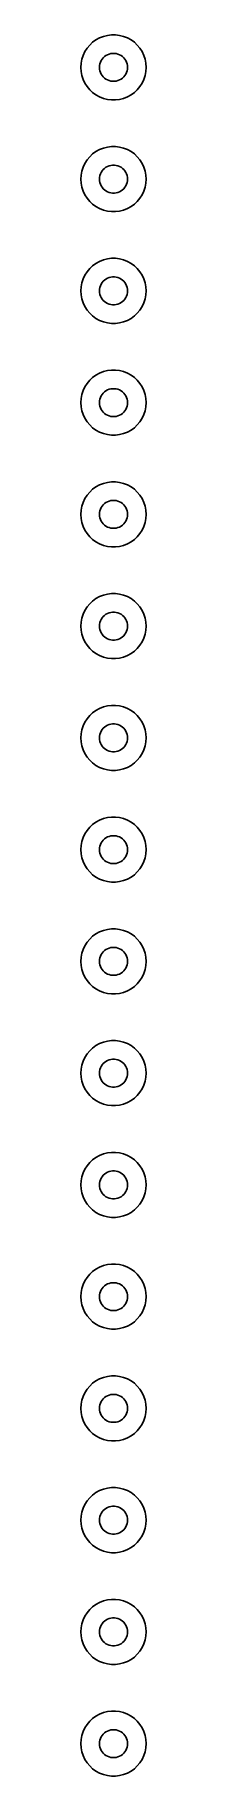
# Model space of a CAD drawing. Header units: metres. Extents: x -7 to 7, y 377 to 751.
import ezdxf

# ---------------------------------------------------------------- set-up
doc = ezdxf.new("R2010")
doc.units = ezdxf.units.M

msp = doc.modelspace()

# ---------------------------------------------------------------- linework, layer by layer
for p, q in [((-5.66312, 748.114), (-6.13414, 747.372)), ((-5.10277, 748.792), (-5.66312, 748.114)), ((-4.46196, 749.394), (-5.10277, 748.792)), ((-3.75078, 749.91), (-4.46196, 749.394)), ((-2.98045, 750.334), (-3.75078, 749.91)), ((-2.16312, 750.657), (-2.98045, 750.334)), ((-1.31166, 750.876), (-2.16312, 750.657)), ((-0.439529, 750.986), (-1.31166, 750.876)), ((0.439529, 750.986), (-0.439529, 750.986)), ((1.31166, 750.876), (0.439529, 750.986)), ((2.16312, 750.657), (1.31166, 750.876)), ((2.98045, 750.334), (2.16312, 750.657)), ((3.75078, 749.91), (2.98045, 750.334)), ((4.46196, 749.394), (3.75078, 749.91)), ((5.10277, 748.792), (4.46196, 749.394)), ((5.66312, 748.114), (5.10277, 748.792)), ((6.13414, 747.372), (5.66312, 748.114)), ((-6.94479, 744.877), (-7, 744)), ((-6.78008, 745.741), (-6.94479, 744.877)), ((-6.50842, 746.577), (-6.78008, 745.741)), ((-6.13414, 747.372), (-6.50842, 746.577)), ((-3, 744), (-2.97633, 744.376)), ((-2.97633, 744.376), (-2.90575, 744.746)), ((-2.90575, 744.746), (-2.78932, 745.104)), ((-2.78932, 745.104), (-2.62891, 745.445)), ((-2.62891, 745.445), (-2.42705, 745.763)), ((-2.42705, 745.763), (-2.1869, 746.054)), ((-2.1869, 746.054), (-1.91226, 746.312)), ((-1.91226, 746.312), (-1.60747, 746.533)), ((-1.60747, 746.533), (-1.27733, 746.714)), ((-1.27733, 746.714), (-0.927048, 746.853)), ((-0.927048, 746.853), (-0.562134, 746.947)), ((-0.562134, 746.947), (-0.18837, 746.994)), ((-0.18837, 746.994), (0.18837, 746.994)), ((0.18837, 746.994), (0.562134, 746.947)), ((0.562134, 746.947), (0.927048, 746.853)), ((0.927048, 746.853), (1.27733, 746.714)), ((1.27733, 746.714), (1.60747, 746.533)), ((1.60747, 746.533), (1.91226, 746.312)), ((1.91226, 746.312), (2.1869, 746.054)), ((2.1869, 746.054), (2.42705, 745.763)), ((2.42705, 745.763), (2.62891, 745.445)), ((2.62891, 745.445), (2.78932, 745.104)), ((2.78932, 745.104), (2.90575, 744.746)), ((2.90575, 744.746), (2.97633, 744.376)), ((2.97633, 744.376), (3, 744)), ((6.50842, 746.577), (6.13414, 747.372)), ((6.78008, 745.741), (6.50842, 746.577)), ((6.94479, 744.877), (6.78008, 745.741)), ((7, 744), (6.94479, 744.877)), ((-7, 744), (-6.94479, 743.123)), ((-6.94479, 743.123), (-6.78008, 742.259)), ((-6.78008, 742.259), (-6.50842, 741.423)), ((-6.50842, 741.423), (-6.13414, 740.628)), ((-6.13414, 740.628), (-5.66312, 739.886)), ((-2.97633, 743.624), (-3, 744)), ((-2.90575, 743.254), (-2.97633, 743.624)), ((-2.78932, 742.896), (-2.90575, 743.254)), ((-2.62891, 742.555), (-2.78932, 742.896)), ((-2.42705, 742.237), (-2.62891, 742.555)), ((-2.1869, 741.946), (-2.42705, 742.237)), ((-1.91226, 741.688), (-2.1869, 741.946)), ((-1.60747, 741.467), (-1.91226, 741.688)), ((-1.27733, 741.286), (-1.60747, 741.467)), ((-0.927048, 741.147), (-1.27733, 741.286)), ((-0.562134, 741.053), (-0.927048, 741.147)), ((-0.18837, 741.006), (-0.562134, 741.053)), ((0.18837, 741.006), (-0.18837, 741.006)), ((0.562134, 741.053), (0.18837, 741.006)), ((0.927048, 741.147), (0.562134, 741.053)), ((1.27733, 741.286), (0.927048, 741.147)), ((1.60747, 741.467), (1.27733, 741.286)), ((1.91226, 741.688), (1.60747, 741.467)), ((2.1869, 741.946), (1.91226, 741.688)), ((2.42705, 742.237), (2.1869, 741.946)), ((2.62891, 742.555), (2.42705, 742.237)), ((2.78932, 742.896), (2.62891, 742.555)), ((2.90575, 743.254), (2.78932, 742.896)), ((2.97633, 743.624), (2.90575, 743.254)), ((3, 744), (2.97633, 743.624)), ((5.66312, 739.886), (6.13414, 740.628)), ((6.13414, 740.628), (6.50842, 741.423)), ((6.50842, 741.423), (6.78008, 742.259)), ((6.78008, 742.259), (6.94479, 743.123)), ((6.94479, 743.123), (7, 744)), ((-5.66312, 739.886), (-5.10277, 739.208)), ((-5.10277, 739.208), (-4.46196, 738.606)), ((-4.46196, 738.606), (-3.75078, 738.09)), ((-3.75078, 738.09), (-2.98045, 737.666)), ((-2.98045, 737.666), (-2.16312, 737.343)), ((-2.16312, 737.343), (-1.31166, 737.124)), ((-1.31166, 737.124), (-0.439529, 737.014)), ((-0.439529, 737.014), (0.439529, 737.014)), ((0.439529, 737.014), (1.31166, 737.124)), ((1.31166, 737.124), (2.16312, 737.343)), ((2.16312, 737.343), (2.98045, 737.666)), ((2.98045, 737.666), (3.75078, 738.09)), ((3.75078, 738.09), (4.46196, 738.606)), ((4.46196, 738.606), (5.10277, 739.208)), ((5.10277, 739.208), (5.66312, 739.886)), ((-3.75078, 725.91), (-4.46196, 725.394)), ((-2.98045, 726.334), (-3.75078, 725.91)), ((-2.16312, 726.657), (-2.98045, 726.334)), ((-1.31166, 726.876), (-2.16312, 726.657)), ((-0.439529, 726.986), (-1.31166, 726.876)), ((0.439529, 726.986), (-0.439529, 726.986)), ((1.31166, 726.876), (0.439529, 726.986)), ((2.16312, 726.657), (1.31166, 726.876)), ((2.98045, 726.334), (2.16312, 726.657)), ((3.75078, 725.91), (2.98045, 726.334)), ((4.46196, 725.394), (3.75078, 725.91)), ((-6.50842, 722.577), (-6.78008, 721.741)), ((-6.13414, 723.372), (-6.50842, 722.577)), ((-5.66312, 724.114), (-6.13414, 723.372)), ((-5.10277, 724.792), (-5.66312, 724.114)), ((-4.46196, 725.394), (-5.10277, 724.792)), ((-2.42705, 721.763), (-2.1869, 722.054)), ((-2.1869, 722.054), (-1.91226, 722.312)), ((-1.91226, 722.312), (-1.60747, 722.533)), ((-1.60747, 722.533), (-1.27733, 722.714)), ((-1.27733, 722.714), (-0.927048, 722.853)), ((-0.927048, 722.853), (-0.562134, 722.947)), ((-0.562134, 722.947), (-0.18837, 722.994)), ((-0.18837, 722.994), (0.18837, 722.994)), ((0.18837, 722.994), (0.562134, 722.947)), ((0.562134, 722.947), (0.927048, 722.853)), ((0.927048, 722.853), (1.27733, 722.714)), ((1.27733, 722.714), (1.60747, 722.533)), ((1.60747, 722.533), (1.91226, 722.312)), ((1.91226, 722.312), (2.1869, 722.054)), ((2.1869, 722.054), (2.42705, 721.763)), ((5.10277, 724.792), (4.46196, 725.394)), ((5.66312, 724.114), (5.10277, 724.792)), ((6.13414, 723.372), (5.66312, 724.114)), ((6.50842, 722.577), (6.13414, 723.372)), ((6.78008, 721.741), (6.50842, 722.577)), ((-6.94479, 720.877), (-7, 720)), ((-7, 720), (-6.94479, 719.123)), ((-6.78008, 721.741), (-6.94479, 720.877)), ((-6.94479, 719.123), (-6.78008, 718.259)), ((-6.78008, 718.259), (-6.50842, 717.423)), ((-3, 720), (-2.97633, 720.376)), ((-2.97633, 719.624), (-3, 720)), ((-2.97633, 720.376), (-2.90575, 720.746)), ((-2.90575, 719.254), (-2.97633, 719.624)), ((-2.90575, 720.746), (-2.78932, 721.104)), ((-2.78932, 718.896), (-2.90575, 719.254)), ((-2.78932, 721.104), (-2.62891, 721.445)), ((-2.62891, 718.555), (-2.78932, 718.896)), ((-2.62891, 721.445), (-2.42705, 721.763)), ((-2.42705, 718.237), (-2.62891, 718.555)), ((-2.1869, 717.946), (-2.42705, 718.237)), ((2.42705, 718.237), (2.1869, 717.946)), ((2.42705, 721.763), (2.62891, 721.445)), ((2.62891, 718.555), (2.42705, 718.237)), ((2.62891, 721.445), (2.78932, 721.104)), ((2.78932, 718.896), (2.62891, 718.555)), ((2.78932, 721.104), (2.90575, 720.746)), ((2.90575, 719.254), (2.78932, 718.896)), ((2.90575, 720.746), (2.97633, 720.376)), ((2.97633, 719.624), (2.90575, 719.254)), ((2.97633, 720.376), (3, 720)), ((3, 720), (2.97633, 719.624)), ((6.50842, 717.423), (6.78008, 718.259)), ((6.94479, 720.877), (6.78008, 721.741)), ((6.78008, 718.259), (6.94479, 719.123)), ((7, 720), (6.94479, 720.877)), ((6.94479, 719.123), (7, 720)), ((-6.50842, 717.423), (-6.13414, 716.628)), ((-6.13414, 716.628), (-5.66312, 715.886)), ((-5.66312, 715.886), (-5.10277, 715.208)), ((-5.10277, 715.208), (-4.46196, 714.606)), ((-4.46196, 714.606), (-3.75078, 714.09)), ((-1.91226, 717.688), (-2.1869, 717.946)), ((-1.60747, 717.467), (-1.91226, 717.688)), ((-1.27733, 717.286), (-1.60747, 717.467)), ((-0.927048, 717.147), (-1.27733, 717.286)), ((-0.562134, 717.053), (-0.927048, 717.147)), ((-0.18837, 717.006), (-0.562134, 717.053)), ((0.18837, 717.006), (-0.18837, 717.006)), ((0.562134, 717.053), (0.18837, 717.006)), ((0.927048, 717.147), (0.562134, 717.053)), ((1.27733, 717.286), (0.927048, 717.147)), ((1.60747, 717.467), (1.27733, 717.286)), ((1.91226, 717.688), (1.60747, 717.467)), ((2.1869, 717.946), (1.91226, 717.688)), ((3.75078, 714.09), (4.46196, 714.606)), ((4.46196, 714.606), (5.10277, 715.208)), ((5.10277, 715.208), (5.66312, 715.886)), ((5.66312, 715.886), (6.13414, 716.628)), ((6.13414, 716.628), (6.50842, 717.423)), ((-3.75078, 714.09), (-2.98045, 713.666)), ((-2.98045, 713.666), (-2.16312, 713.343)), ((-2.16312, 713.343), (-1.31166, 713.124)), ((-1.31166, 713.124), (-0.439529, 713.014)), ((-0.439529, 713.014), (0.439529, 713.014)), ((0.439529, 713.014), (1.31166, 713.124)), ((1.31166, 713.124), (2.16312, 713.343)), ((2.16312, 713.343), (2.98045, 713.666)), ((2.98045, 713.666), (3.75078, 714.09)), ((-6.13414, 699.372), (-6.50842, 698.577)), ((-5.66312, 700.114), (-6.13414, 699.372)), ((-5.10277, 700.792), (-5.66312, 700.114)), ((-4.46196, 701.394), (-5.10277, 700.792)), ((-3.75078, 701.91), (-4.46196, 701.394)), ((-2.98045, 702.334), (-3.75078, 701.91)), ((-2.16312, 702.657), (-2.98045, 702.334)), ((-1.31166, 702.876), (-2.16312, 702.657)), ((-0.439529, 702.986), (-1.31166, 702.876)), ((0.439529, 702.986), (-0.439529, 702.986)), ((1.31166, 702.876), (0.439529, 702.986)), ((2.16312, 702.657), (1.31166, 702.876)), ((2.98045, 702.334), (2.16312, 702.657)), ((3.75078, 701.91), (2.98045, 702.334)), ((4.46196, 701.394), (3.75078, 701.91)), ((5.10277, 700.792), (4.46196, 701.394)), ((5.66312, 700.114), (5.10277, 700.792)), ((6.13414, 699.372), (5.66312, 700.114)), ((6.50842, 698.577), (6.13414, 699.372)), ((-6.94479, 696.877), (-7, 696)), ((-7, 696), (-6.94479, 695.123)), ((-6.78008, 697.741), (-6.94479, 696.877)), ((-6.50842, 698.577), (-6.78008, 697.741)), ((-3, 696), (-2.97633, 696.376)), ((-2.97633, 695.624), (-3, 696)), ((-2.97633, 696.376), (-2.90575, 696.746)), ((-2.90575, 695.254), (-2.97633, 695.624)), ((-2.90575, 696.746), (-2.78932, 697.104)), ((-2.78932, 697.104), (-2.62891, 697.445)), ((-2.62891, 697.445), (-2.42705, 697.763)), ((-2.42705, 697.763), (-2.1869, 698.054)), ((-2.1869, 698.054), (-1.91226, 698.312)), ((-1.91226, 698.312), (-1.60747, 698.533)), ((-1.60747, 698.533), (-1.27733, 698.714)), ((-1.27733, 698.714), (-0.927048, 698.853)), ((-0.927048, 698.853), (-0.562134, 698.947)), ((-0.562134, 698.947), (-0.18837, 698.994)), ((-0.18837, 698.994), (0.18837, 698.994)), ((0.18837, 698.994), (0.562134, 698.947)), ((0.562134, 698.947), (0.927048, 698.853)), ((0.927048, 698.853), (1.27733, 698.714)), ((1.27733, 698.714), (1.60747, 698.533)), ((1.60747, 698.533), (1.91226, 698.312)), ((1.91226, 698.312), (2.1869, 698.054)), ((2.1869, 698.054), (2.42705, 697.763)), ((2.42705, 697.763), (2.62891, 697.445)), ((2.62891, 697.445), (2.78932, 697.104)), ((2.78932, 697.104), (2.90575, 696.746)), ((2.90575, 696.746), (2.97633, 696.376)), ((2.97633, 695.624), (2.90575, 695.254)), ((2.97633, 696.376), (3, 696)), ((3, 696), (2.97633, 695.624)), ((6.78008, 697.741), (6.50842, 698.577)), ((6.94479, 696.877), (6.78008, 697.741)), ((7, 696), (6.94479, 696.877)), ((6.94479, 695.123), (7, 696)), ((-6.94479, 695.123), (-6.78008, 694.259)), ((-6.78008, 694.259), (-6.50842, 693.423)), ((-6.50842, 693.423), (-6.13414, 692.628)), ((-6.13414, 692.628), (-5.66312, 691.886)), ((-5.66312, 691.886), (-5.10277, 691.208)), ((-2.78932, 694.896), (-2.90575, 695.254)), ((-2.62891, 694.555), (-2.78932, 694.896)), ((-2.42705, 694.237), (-2.62891, 694.555)), ((-2.1869, 693.946), (-2.42705, 694.237)), ((-1.91226, 693.688), (-2.1869, 693.946)), ((-1.60747, 693.467), (-1.91226, 693.688)), ((-1.27733, 693.286), (-1.60747, 693.467)), ((-0.927048, 693.147), (-1.27733, 693.286)), ((-0.562134, 693.053), (-0.927048, 693.147)), ((-0.18837, 693.006), (-0.562134, 693.053)), ((0.18837, 693.006), (-0.18837, 693.006)), ((0.562134, 693.053), (0.18837, 693.006)), ((0.927048, 693.147), (0.562134, 693.053)), ((1.27733, 693.286), (0.927048, 693.147)), ((1.60747, 693.467), (1.27733, 693.286)), ((1.91226, 693.688), (1.60747, 693.467)), ((2.1869, 693.946), (1.91226, 693.688)), ((2.42705, 694.237), (2.1869, 693.946)), ((2.62891, 694.555), (2.42705, 694.237)), ((2.78932, 694.896), (2.62891, 694.555)), ((2.90575, 695.254), (2.78932, 694.896)), ((5.10277, 691.208), (5.66312, 691.886)), ((5.66312, 691.886), (6.13414, 692.628)), ((6.13414, 692.628), (6.50842, 693.423)), ((6.50842, 693.423), (6.78008, 694.259)), ((6.78008, 694.259), (6.94479, 695.123)), ((-5.10277, 691.208), (-4.46196, 690.606)), ((-4.46196, 690.606), (-3.75078, 690.09)), ((-3.75078, 690.09), (-2.98045, 689.666)), ((-2.98045, 689.666), (-2.16312, 689.343)), ((-2.16312, 689.343), (-1.31166, 689.124)), ((-1.31166, 689.124), (-0.439529, 689.014)), ((-0.439529, 689.014), (0.439529, 689.014)), ((0.439529, 689.014), (1.31166, 689.124)), ((1.31166, 689.124), (2.16312, 689.343)), ((2.16312, 689.343), (2.98045, 689.666)), ((2.98045, 689.666), (3.75078, 690.09)), ((3.75078, 690.09), (4.46196, 690.606)), ((4.46196, 690.606), (5.10277, 691.208)), ((-4.46196, 677.394), (-5.10277, 676.792)), ((-3.75078, 677.91), (-4.46196, 677.394)), ((-2.98045, 678.334), (-3.75078, 677.91)), ((-2.16312, 678.657), (-2.98045, 678.334)), ((-1.31166, 678.876), (-2.16312, 678.657)), ((-0.439529, 678.986), (-1.31166, 678.876)), ((0.439529, 678.986), (-0.439529, 678.986)), ((1.31166, 678.876), (0.439529, 678.986)), ((2.16312, 678.657), (1.31166, 678.876)), ((2.98045, 678.334), (2.16312, 678.657)), ((3.75078, 677.91), (2.98045, 678.334)), ((4.46196, 677.394), (3.75078, 677.91)), ((5.10277, 676.792), (4.46196, 677.394)), ((-6.78008, 673.741), (-6.94479, 672.877)), ((-6.50842, 674.577), (-6.78008, 673.741)), ((-6.13414, 675.372), (-6.50842, 674.577)), ((-5.66312, 676.114), (-6.13414, 675.372)), ((-5.10277, 676.792), (-5.66312, 676.114)), ((-2.78932, 673.104), (-2.62891, 673.445)), ((-2.62891, 673.445), (-2.42705, 673.763)), ((-2.42705, 673.763), (-2.1869, 674.054)), ((-2.1869, 674.054), (-1.91226, 674.312)), ((-1.91226, 674.312), (-1.60747, 674.533)), ((-1.60747, 674.533), (-1.27733, 674.714)), ((-1.27733, 674.714), (-0.927048, 674.853)), ((-0.927048, 674.853), (-0.562134, 674.947)), ((-0.562134, 674.947), (-0.18837, 674.994)), ((-0.18837, 674.994), (0.18837, 674.994)), ((0.18837, 674.994), (0.562134, 674.947)), ((0.562134, 674.947), (0.927048, 674.853)), ((0.927048, 674.853), (1.27733, 674.714)), ((1.27733, 674.714), (1.60747, 674.533)), ((1.60747, 674.533), (1.91226, 674.312)), ((1.91226, 674.312), (2.1869, 674.054)), ((2.1869, 674.054), (2.42705, 673.763)), ((2.42705, 673.763), (2.62891, 673.445)), ((2.62891, 673.445), (2.78932, 673.104)), ((5.66312, 676.114), (5.10277, 676.792)), ((6.13414, 675.372), (5.66312, 676.114)), ((6.50842, 674.577), (6.13414, 675.372)), ((6.78008, 673.741), (6.50842, 674.577)), ((6.94479, 672.877), (6.78008, 673.741)), ((-6.94479, 672.877), (-7, 672)), ((-7, 672), (-6.94479, 671.123)), ((-6.94479, 671.123), (-6.78008, 670.259)), ((-6.78008, 670.259), (-6.50842, 669.423)), ((-6.50842, 669.423), (-6.13414, 668.628)), ((-3, 672), (-2.97633, 672.376)), ((-2.97633, 671.624), (-3, 672)), ((-2.97633, 672.376), (-2.90575, 672.746)), ((-2.90575, 671.254), (-2.97633, 671.624)), ((-2.90575, 672.746), (-2.78932, 673.104)), ((-2.78932, 670.896), (-2.90575, 671.254)), ((-2.62891, 670.555), (-2.78932, 670.896)), ((-2.42705, 670.237), (-2.62891, 670.555)), ((-2.1869, 669.946), (-2.42705, 670.237)), ((-1.91226, 669.688), (-2.1869, 669.946)), ((-1.60747, 669.467), (-1.91226, 669.688)), ((-1.27733, 669.286), (-1.60747, 669.467)), ((1.60747, 669.467), (1.27733, 669.286)), ((1.91226, 669.688), (1.60747, 669.467)), ((2.1869, 669.946), (1.91226, 669.688)), ((2.42705, 670.237), (2.1869, 669.946)), ((2.62891, 670.555), (2.42705, 670.237)), ((2.78932, 670.896), (2.62891, 670.555)), ((2.78932, 673.104), (2.90575, 672.746)), ((2.90575, 671.254), (2.78932, 670.896)), ((2.90575, 672.746), (2.97633, 672.376)), ((2.97633, 671.624), (2.90575, 671.254)), ((2.97633, 672.376), (3, 672)), ((3, 672), (2.97633, 671.624)), ((6.13414, 668.628), (6.50842, 669.423)), ((6.50842, 669.423), (6.78008, 670.259)), ((6.78008, 670.259), (6.94479, 671.123)), ((7, 672), (6.94479, 672.877)), ((6.94479, 671.123), (7, 672)), ((-6.13414, 668.628), (-5.66312, 667.886)), ((-5.66312, 667.886), (-5.10277, 667.208)), ((-5.10277, 667.208), (-4.46196, 666.606)), ((-4.46196, 666.606), (-3.75078, 666.09)), ((-3.75078, 666.09), (-2.98045, 665.666)), ((-0.927048, 669.147), (-1.27733, 669.286)), ((-0.562134, 669.053), (-0.927048, 669.147)), ((-0.18837, 669.006), (-0.562134, 669.053)), ((0.18837, 669.006), (-0.18837, 669.006)), ((0.562134, 669.053), (0.18837, 669.006)), ((0.927048, 669.147), (0.562134, 669.053)), ((1.27733, 669.286), (0.927048, 669.147)), ((2.98045, 665.666), (3.75078, 666.09)), ((3.75078, 666.09), (4.46196, 666.606)), ((4.46196, 666.606), (5.10277, 667.208)), ((5.10277, 667.208), (5.66312, 667.886)), ((5.66312, 667.886), (6.13414, 668.628)), ((-2.98045, 665.666), (-2.16312, 665.343)), ((-2.16312, 665.343), (-1.31166, 665.124)), ((-1.31166, 665.124), (-0.439529, 665.014)), ((-0.439529, 665.014), (0.439529, 665.014)), ((0.439529, 665.014), (1.31166, 665.124)), ((1.31166, 665.124), (2.16312, 665.343)), ((2.16312, 665.343), (2.98045, 665.666)), ((-2.16312, 654.657), (-2.98045, 654.334)), ((-1.31166, 654.876), (-2.16312, 654.657)), ((-0.439529, 654.986), (-1.31166, 654.876)), ((0.439529, 654.986), (-0.439529, 654.986)), ((1.31166, 654.876), (0.439529, 654.986)), ((2.16312, 654.657), (1.31166, 654.876)), ((2.98045, 654.334), (2.16312, 654.657)), ((-6.13414, 651.372), (-6.50842, 650.577)), ((-5.66312, 652.114), (-6.13414, 651.372)), ((-5.10277, 652.792), (-5.66312, 652.114)), ((-4.46196, 653.394), (-5.10277, 652.792)), ((-3.75078, 653.91), (-4.46196, 653.394)), ((-2.98045, 654.334), (-3.75078, 653.91)), ((-1.60747, 650.533), (-1.27733, 650.714)), ((-1.27733, 650.714), (-0.927048, 650.853)), ((-0.927048, 650.853), (-0.562134, 650.947)), ((-0.562134, 650.947), (-0.18837, 650.994)), ((-0.18837, 650.994), (0.18837, 650.994)), ((0.18837, 650.994), (0.562134, 650.947)), ((0.562134, 650.947), (0.927048, 650.853)), ((0.927048, 650.853), (1.27733, 650.714)), ((1.27733, 650.714), (1.60747, 650.533)), ((3.75078, 653.91), (2.98045, 654.334)), ((4.46196, 653.394), (3.75078, 653.91)), ((5.10277, 652.792), (4.46196, 653.394)), ((5.66312, 652.114), (5.10277, 652.792)), ((6.13414, 651.372), (5.66312, 652.114)), ((6.50842, 650.577), (6.13414, 651.372)), ((-6.94479, 648.877), (-7, 648)), ((-7, 648), (-6.94479, 647.123)), ((-6.78008, 649.741), (-6.94479, 648.877)), ((-6.94479, 647.123), (-6.78008, 646.259)), ((-6.50842, 650.577), (-6.78008, 649.741)), ((-3, 648), (-2.97633, 648.376)), ((-2.97633, 647.624), (-3, 648)), ((-2.97633, 648.376), (-2.90575, 648.746)), ((-2.90575, 647.254), (-2.97633, 647.624)), ((-2.90575, 648.746), (-2.78932, 649.104)), ((-2.78932, 646.896), (-2.90575, 647.254)), ((-2.78932, 649.104), (-2.62891, 649.445)), ((-2.62891, 649.445), (-2.42705, 649.763)), ((-2.42705, 649.763), (-2.1869, 650.054)), ((-2.1869, 650.054), (-1.91226, 650.312)), ((-1.91226, 650.312), (-1.60747, 650.533)), ((1.60747, 650.533), (1.91226, 650.312)), ((1.91226, 650.312), (2.1869, 650.054)), ((2.1869, 650.054), (2.42705, 649.763)), ((2.42705, 649.763), (2.62891, 649.445)), ((2.62891, 649.445), (2.78932, 649.104)), ((2.78932, 649.104), (2.90575, 648.746)), ((2.90575, 647.254), (2.78932, 646.896)), ((2.90575, 648.746), (2.97633, 648.376)), ((2.97633, 647.624), (2.90575, 647.254)), ((2.97633, 648.376), (3, 648)), ((3, 648), (2.97633, 647.624)), ((6.78008, 649.741), (6.50842, 650.577)), ((6.94479, 648.877), (6.78008, 649.741)), ((6.78008, 646.259), (6.94479, 647.123)), ((7, 648), (6.94479, 648.877)), ((6.94479, 647.123), (7, 648)), ((-6.78008, 646.259), (-6.50842, 645.423)), ((-6.50842, 645.423), (-6.13414, 644.628)), ((-6.13414, 644.628), (-5.66312, 643.886)), ((-5.66312, 643.886), (-5.10277, 643.208)), ((-2.62891, 646.555), (-2.78932, 646.896)), ((-2.42705, 646.237), (-2.62891, 646.555)), ((-2.1869, 645.946), (-2.42705, 646.237)), ((-1.91226, 645.688), (-2.1869, 645.946)), ((-1.60747, 645.467), (-1.91226, 645.688)), ((-1.27733, 645.286), (-1.60747, 645.467)), ((-0.927048, 645.147), (-1.27733, 645.286)), ((-0.562134, 645.053), (-0.927048, 645.147)), ((-0.18837, 645.006), (-0.562134, 645.053)), ((0.18837, 645.006), (-0.18837, 645.006)), ((0.562134, 645.053), (0.18837, 645.006)), ((0.927048, 645.147), (0.562134, 645.053)), ((1.27733, 645.286), (0.927048, 645.147)), ((1.60747, 645.467), (1.27733, 645.286)), ((1.91226, 645.688), (1.60747, 645.467)), ((2.1869, 645.946), (1.91226, 645.688)), ((2.42705, 646.237), (2.1869, 645.946)), ((2.62891, 646.555), (2.42705, 646.237)), ((2.78932, 646.896), (2.62891, 646.555)), ((5.10277, 643.208), (5.66312, 643.886)), ((5.66312, 643.886), (6.13414, 644.628)), ((6.13414, 644.628), (6.50842, 645.423)), ((6.50842, 645.423), (6.78008, 646.259)), ((-5.10277, 643.208), (-4.46196, 642.606)), ((-4.46196, 642.606), (-3.75078, 642.09)), ((-3.75078, 642.09), (-2.98045, 641.666)), ((-2.98045, 641.666), (-2.16312, 641.343)), ((-2.16312, 641.343), (-1.31166, 641.124)), ((-1.31166, 641.124), (-0.439529, 641.014)), ((-0.439529, 641.014), (0.439529, 641.014)), ((0.439529, 641.014), (1.31166, 641.124)), ((1.31166, 641.124), (2.16312, 641.343)), ((2.16312, 641.343), (2.98045, 641.666)), ((2.98045, 641.666), (3.75078, 642.09)), ((3.75078, 642.09), (4.46196, 642.606)), ((4.46196, 642.606), (5.10277, 643.208)), ((-5.10277, 628.792), (-5.66312, 628.114)), ((-4.46196, 629.394), (-5.10277, 628.792)), ((-3.75078, 629.91), (-4.46196, 629.394)), ((-2.98045, 630.334), (-3.75078, 629.91)), ((-2.16312, 630.657), (-2.98045, 630.334)), ((-1.31166, 630.876), (-2.16312, 630.657)), ((-0.439529, 630.986), (-1.31166, 630.876)), ((0.439529, 630.986), (-0.439529, 630.986)), ((1.31166, 630.876), (0.439529, 630.986)), ((2.16312, 630.657), (1.31166, 630.876)), ((2.98045, 630.334), (2.16312, 630.657)), ((3.75078, 629.91), (2.98045, 630.334)), ((4.46196, 629.394), (3.75078, 629.91)), ((5.10277, 628.792), (4.46196, 629.394)), ((5.66312, 628.114), (5.10277, 628.792)), ((-6.94479, 624.877), (-7, 624)), ((-6.78008, 625.741), (-6.94479, 624.877)), ((-6.50842, 626.577), (-6.78008, 625.741)), ((-6.13414, 627.372), (-6.50842, 626.577)), ((-5.66312, 628.114), (-6.13414, 627.372)), ((-2.97633, 624.376), (-2.90575, 624.746)), ((-2.90575, 624.746), (-2.78932, 625.104)), ((-2.78932, 625.104), (-2.62891, 625.445)), ((-2.62891, 625.445), (-2.42705, 625.763)), ((-2.42705, 625.763), (-2.1869, 626.054)), ((-2.1869, 626.054), (-1.91226, 626.312)), ((-1.91226, 626.312), (-1.60747, 626.533)), ((-1.60747, 626.533), (-1.27733, 626.714)), ((-1.27733, 626.714), (-0.927048, 626.853)), ((-0.927048, 626.853), (-0.562134, 626.947)), ((-0.562134, 626.947), (-0.18837, 626.994)), ((-0.18837, 626.994), (0.18837, 626.994)), ((0.18837, 626.994), (0.562134, 626.947)), ((0.562134, 626.947), (0.927048, 626.853)), ((0.927048, 626.853), (1.27733, 626.714)), ((1.27733, 626.714), (1.60747, 626.533)), ((1.60747, 626.533), (1.91226, 626.312)), ((1.91226, 626.312), (2.1869, 626.054)), ((2.1869, 626.054), (2.42705, 625.763)), ((2.42705, 625.763), (2.62891, 625.445)), ((2.62891, 625.445), (2.78932, 625.104)), ((2.78932, 625.104), (2.90575, 624.746)), ((2.90575, 624.746), (2.97633, 624.376)), ((6.13414, 627.372), (5.66312, 628.114)), ((6.50842, 626.577), (6.13414, 627.372)), ((6.78008, 625.741), (6.50842, 626.577)), ((6.94479, 624.877), (6.78008, 625.741)), ((7, 624), (6.94479, 624.877)), ((-7, 624), (-6.94479, 623.123)), ((-6.94479, 623.123), (-6.78008, 622.259)), ((-6.78008, 622.259), (-6.50842, 621.423)), ((-6.50842, 621.423), (-6.13414, 620.628)), ((-3, 624), (-2.97633, 624.376)), ((-2.97633, 623.624), (-3, 624)), ((-2.90575, 623.254), (-2.97633, 623.624)), ((-2.78932, 622.896), (-2.90575, 623.254)), ((-2.62891, 622.555), (-2.78932, 622.896)), ((-2.42705, 622.237), (-2.62891, 622.555)), ((-2.1869, 621.946), (-2.42705, 622.237)), ((-1.91226, 621.688), (-2.1869, 621.946)), ((-1.60747, 621.467), (-1.91226, 621.688)), ((-1.27733, 621.286), (-1.60747, 621.467)), ((-0.927048, 621.147), (-1.27733, 621.286)), ((-0.562134, 621.053), (-0.927048, 621.147)), ((-0.18837, 621.006), (-0.562134, 621.053)), ((0.18837, 621.006), (-0.18837, 621.006)), ((0.562134, 621.053), (0.18837, 621.006)), ((0.927048, 621.147), (0.562134, 621.053)), ((1.27733, 621.286), (0.927048, 621.147)), ((1.60747, 621.467), (1.27733, 621.286)), ((1.91226, 621.688), (1.60747, 621.467)), ((2.1869, 621.946), (1.91226, 621.688)), ((2.42705, 622.237), (2.1869, 621.946)), ((2.62891, 622.555), (2.42705, 622.237)), ((2.78932, 622.896), (2.62891, 622.555)), ((2.90575, 623.254), (2.78932, 622.896)), ((2.97633, 623.624), (2.90575, 623.254)), ((2.97633, 624.376), (3, 624)), ((3, 624), (2.97633, 623.624)), ((6.13414, 620.628), (6.50842, 621.423)), ((6.50842, 621.423), (6.78008, 622.259)), ((6.78008, 622.259), (6.94479, 623.123)), ((6.94479, 623.123), (7, 624)), ((-6.13414, 620.628), (-5.66312, 619.886)), ((-5.66312, 619.886), (-5.10277, 619.208)), ((-5.10277, 619.208), (-4.46196, 618.606)), ((-4.46196, 618.606), (-3.75078, 618.09)), ((-3.75078, 618.09), (-2.98045, 617.666)), ((-2.98045, 617.666), (-2.16312, 617.343)), ((-2.16312, 617.343), (-1.31166, 617.124)), ((-1.31166, 617.124), (-0.439529, 617.014)), ((0.439529, 617.014), (1.31166, 617.124)), ((1.31166, 617.124), (2.16312, 617.343)), ((2.16312, 617.343), (2.98045, 617.666)), ((2.98045, 617.666), (3.75078, 618.09)), ((3.75078, 618.09), (4.46196, 618.606)), ((4.46196, 618.606), (5.10277, 619.208)), ((5.10277, 619.208), (5.66312, 619.886)), ((5.66312, 619.886), (6.13414, 620.628)), ((-0.439529, 617.014), (0.439529, 617.014)), ((-3.75078, 605.91), (-4.46196, 605.394)), ((-2.98045, 606.334), (-3.75078, 605.91)), ((-2.16312, 606.657), (-2.98045, 606.334)), ((-1.31166, 606.876), (-2.16312, 606.657)), ((-0.439529, 606.986), (-1.31166, 606.876)), ((0.439529, 606.986), (-0.439529, 606.986)), ((1.31166, 606.876), (0.439529, 606.986)), ((2.16312, 606.657), (1.31166, 606.876)), ((2.98045, 606.334), (2.16312, 606.657)), ((3.75078, 605.91), (2.98045, 606.334)), ((4.46196, 605.394), (3.75078, 605.91)), ((-6.50842, 602.577), (-6.78008, 601.741)), ((-6.13414, 603.372), (-6.50842, 602.577)), ((-5.66312, 604.114), (-6.13414, 603.372)), ((-5.10277, 604.792), (-5.66312, 604.114)), ((-4.46196, 605.394), (-5.10277, 604.792)), ((-2.1869, 602.054), (-1.91226, 602.312)), ((-1.91226, 602.312), (-1.60747, 602.533)), ((-1.60747, 602.533), (-1.27733, 602.714)), ((-1.27733, 602.714), (-0.927048, 602.853)), ((-0.927048, 602.853), (-0.562134, 602.947)), ((-0.562134, 602.947), (-0.18837, 602.994)), ((-0.18837, 602.994), (0.18837, 602.994)), ((0.18837, 602.994), (0.562134, 602.947)), ((0.562134, 602.947), (0.927048, 602.853)), ((0.927048, 602.853), (1.27733, 602.714)), ((1.27733, 602.714), (1.60747, 602.533)), ((1.60747, 602.533), (1.91226, 602.312)), ((1.91226, 602.312), (2.1869, 602.054)), ((5.10277, 604.792), (4.46196, 605.394)), ((5.66312, 604.114), (5.10277, 604.792)), ((6.13414, 603.372), (5.66312, 604.114)), ((6.50842, 602.577), (6.13414, 603.372)), ((6.78008, 601.741), (6.50842, 602.577)), ((-6.94479, 600.877), (-7, 600)), ((-7, 600), (-6.94479, 599.123)), ((-6.78008, 601.741), (-6.94479, 600.877)), ((-6.94479, 599.123), (-6.78008, 598.259)), ((-3, 600), (-2.97633, 600.376)), ((-2.97633, 599.624), (-3, 600)), ((-2.97633, 600.376), (-2.90575, 600.746)), ((-2.90575, 599.254), (-2.97633, 599.624)), ((-2.90575, 600.746), (-2.78932, 601.104)), ((-2.78932, 598.896), (-2.90575, 599.254)), ((-2.78932, 601.104), (-2.62891, 601.445)), ((-2.62891, 598.555), (-2.78932, 598.896)), ((-2.62891, 601.445), (-2.42705, 601.763)), ((-2.42705, 598.237), (-2.62891, 598.555)), ((-2.42705, 601.763), (-2.1869, 602.054)), ((2.1869, 602.054), (2.42705, 601.763)), ((2.42705, 601.763), (2.62891, 601.445)), ((2.62891, 598.555), (2.42705, 598.237)), ((2.62891, 601.445), (2.78932, 601.104)), ((2.78932, 598.896), (2.62891, 598.555)), ((2.78932, 601.104), (2.90575, 600.746)), ((2.90575, 599.254), (2.78932, 598.896)), ((2.90575, 600.746), (2.97633, 600.376)), ((2.97633, 599.624), (2.90575, 599.254)), ((2.97633, 600.376), (3, 600)), ((3, 600), (2.97633, 599.624)), ((6.94479, 600.877), (6.78008, 601.741)), ((6.78008, 598.259), (6.94479, 599.123)), ((7, 600), (6.94479, 600.877)), ((6.94479, 599.123), (7, 600)), ((-6.78008, 598.259), (-6.50842, 597.423)), ((-6.50842, 597.423), (-6.13414, 596.628)), ((-6.13414, 596.628), (-5.66312, 595.886)), ((-5.66312, 595.886), (-5.10277, 595.208)), ((-5.10277, 595.208), (-4.46196, 594.606)), ((-2.1869, 597.946), (-2.42705, 598.237)), ((-1.91226, 597.688), (-2.1869, 597.946)), ((-1.60747, 597.467), (-1.91226, 597.688)), ((-1.27733, 597.286), (-1.60747, 597.467)), ((-0.927048, 597.147), (-1.27733, 597.286)), ((-0.562134, 597.053), (-0.927048, 597.147)), ((-0.18837, 597.006), (-0.562134, 597.053)), ((0.18837, 597.006), (-0.18837, 597.006)), ((0.562134, 597.053), (0.18837, 597.006)), ((0.927048, 597.147), (0.562134, 597.053)), ((1.27733, 597.286), (0.927048, 597.147)), ((1.60747, 597.467), (1.27733, 597.286)), ((1.91226, 597.688), (1.60747, 597.467)), ((2.1869, 597.946), (1.91226, 597.688)), ((2.42705, 598.237), (2.1869, 597.946)), ((4.46196, 594.606), (5.10277, 595.208)), ((5.10277, 595.208), (5.66312, 595.886)), ((5.66312, 595.886), (6.13414, 596.628)), ((6.13414, 596.628), (6.50842, 597.423)), ((6.50842, 597.423), (6.78008, 598.259)), ((-4.46196, 594.606), (-3.75078, 594.09)), ((-3.75078, 594.09), (-2.98045, 593.666)), ((-2.98045, 593.666), (-2.16312, 593.343)), ((-2.16312, 593.343), (-1.31166, 593.124)), ((-1.31166, 593.124), (-0.439529, 593.014)), ((-0.439529, 593.014), (0.439529, 593.014)), ((0.439529, 593.014), (1.31166, 593.124)), ((1.31166, 593.124), (2.16312, 593.343)), ((2.16312, 593.343), (2.98045, 593.666)), ((2.98045, 593.666), (3.75078, 594.09)), ((3.75078, 594.09), (4.46196, 594.606)), ((-5.66312, 580.114), (-6.13414, 579.372)), ((-5.10277, 580.792), (-5.66312, 580.114)), ((-4.46196, 581.394), (-5.10277, 580.792)), ((-3.75078, 581.91), (-4.46196, 581.394)), ((-2.98045, 582.334), (-3.75078, 581.91)), ((-2.16312, 582.657), (-2.98045, 582.334)), ((-1.31166, 582.876), (-2.16312, 582.657)), ((-0.439529, 582.986), (-1.31166, 582.876)), ((0.439529, 582.986), (-0.439529, 582.986)), ((1.31166, 582.876), (0.439529, 582.986)), ((2.16312, 582.657), (1.31166, 582.876)), ((2.98045, 582.334), (2.16312, 582.657)), ((3.75078, 581.91), (2.98045, 582.334)), ((4.46196, 581.394), (3.75078, 581.91)), ((5.10277, 580.792), (4.46196, 581.394)), ((5.66312, 580.114), (5.10277, 580.792)), ((6.13414, 579.372), (5.66312, 580.114)), ((-6.94479, 576.877), (-7, 576)), ((-7, 576), (-6.94479, 575.123)), ((-6.78008, 577.741), (-6.94479, 576.877)), ((-6.50842, 578.577), (-6.78008, 577.741)), ((-6.13414, 579.372), (-6.50842, 578.577)), ((-3, 576), (-2.97633, 576.376)), ((-2.97633, 575.624), (-3, 576)), ((-2.97633, 576.376), (-2.90575, 576.746)), ((-2.90575, 576.746), (-2.78932, 577.104)), ((-2.78932, 577.104), (-2.62891, 577.445)), ((-2.62891, 577.445), (-2.42705, 577.763)), ((-2.42705, 577.763), (-2.1869, 578.054)), ((-2.1869, 578.054), (-1.91226, 578.312)), ((-1.91226, 578.312), (-1.60747, 578.533)), ((-1.60747, 578.533), (-1.27733, 578.714)), ((-1.27733, 578.714), (-0.927048, 578.853)), ((-0.927048, 578.853), (-0.562134, 578.947)), ((-0.562134, 578.947), (-0.18837, 578.994)), ((-0.18837, 578.994), (0.18837, 578.994)), ((0.18837, 578.994), (0.562134, 578.947)), ((0.562134, 578.947), (0.927048, 578.853)), ((0.927048, 578.853), (1.27733, 578.714)), ((1.27733, 578.714), (1.60747, 578.533)), ((1.60747, 578.533), (1.91226, 578.312)), ((1.91226, 578.312), (2.1869, 578.054)), ((2.1869, 578.054), (2.42705, 577.763)), ((2.42705, 577.763), (2.62891, 577.445)), ((2.62891, 577.445), (2.78932, 577.104)), ((2.78932, 577.104), (2.90575, 576.746)), ((2.90575, 576.746), (2.97633, 576.376)), ((2.97633, 576.376), (3, 576)), ((3, 576), (2.97633, 575.624)), ((6.50842, 578.577), (6.13414, 579.372)), ((6.78008, 577.741), (6.50842, 578.577)), ((6.94479, 576.877), (6.78008, 577.741)), ((7, 576), (6.94479, 576.877)), ((6.94479, 575.123), (7, 576)), ((-6.94479, 575.123), (-6.78008, 574.259)), ((-6.78008, 574.259), (-6.50842, 573.423)), ((-6.50842, 573.423), (-6.13414, 572.628)), ((-6.13414, 572.628), (-5.66312, 571.886)), ((-2.90575, 575.254), (-2.97633, 575.624)), ((-2.78932, 574.896), (-2.90575, 575.254)), ((-2.62891, 574.555), (-2.78932, 574.896)), ((-2.42705, 574.237), (-2.62891, 574.555)), ((-2.1869, 573.946), (-2.42705, 574.237)), ((-1.91226, 573.688), (-2.1869, 573.946)), ((-1.60747, 573.467), (-1.91226, 573.688)), ((-1.27733, 573.286), (-1.60747, 573.467)), ((-0.927048, 573.147), (-1.27733, 573.286)), ((-0.562134, 573.053), (-0.927048, 573.147)), ((-0.18837, 573.006), (-0.562134, 573.053)), ((0.18837, 573.006), (-0.18837, 573.006)), ((0.562134, 573.053), (0.18837, 573.006)), ((0.927048, 573.147), (0.562134, 573.053)), ((1.27733, 573.286), (0.927048, 573.147)), ((1.60747, 573.467), (1.27733, 573.286)), ((1.91226, 573.688), (1.60747, 573.467)), ((2.1869, 573.946), (1.91226, 573.688)), ((2.42705, 574.237), (2.1869, 573.946)), ((2.62891, 574.555), (2.42705, 574.237)), ((2.78932, 574.896), (2.62891, 574.555)), ((2.90575, 575.254), (2.78932, 574.896)), ((2.97633, 575.624), (2.90575, 575.254)), ((5.66312, 571.886), (6.13414, 572.628)), ((6.13414, 572.628), (6.50842, 573.423)), ((6.50842, 573.423), (6.78008, 574.259)), ((6.78008, 574.259), (6.94479, 575.123)), ((-5.66312, 571.886), (-5.10277, 571.208)), ((-5.10277, 571.208), (-4.46196, 570.606)), ((-4.46196, 570.606), (-3.75078, 570.09)), ((-3.75078, 570.09), (-2.98045, 569.666)), ((-2.98045, 569.666), (-2.16312, 569.343)), ((-2.16312, 569.343), (-1.31166, 569.124)), ((-1.31166, 569.124), (-0.439529, 569.014)), ((-0.439529, 569.014), (0.439529, 569.014)), ((0.439529, 569.014), (1.31166, 569.124)), ((1.31166, 569.124), (2.16312, 569.343)), ((2.16312, 569.343), (2.98045, 569.666)), ((2.98045, 569.666), (3.75078, 570.09)), ((3.75078, 570.09), (4.46196, 570.606)), ((4.46196, 570.606), (5.10277, 571.208)), ((5.10277, 571.208), (5.66312, 571.886)), ((-4.46196, 557.394), (-5.10277, 556.792)), ((-3.75078, 557.91), (-4.46196, 557.394)), ((-2.98045, 558.334), (-3.75078, 557.91)), ((-2.16312, 558.657), (-2.98045, 558.334)), ((-1.31166, 558.876), (-2.16312, 558.657)), ((-0.439529, 558.986), (-1.31166, 558.876)), ((0.439529, 558.986), (-0.439529, 558.986)), ((1.31166, 558.876), (0.439529, 558.986)), ((2.16312, 558.657), (1.31166, 558.876)), ((2.98045, 558.334), (2.16312, 558.657)), ((3.75078, 557.91), (2.98045, 558.334)), ((4.46196, 557.394), (3.75078, 557.91)), ((5.10277, 556.792), (4.46196, 557.394)), ((-6.78008, 553.741), (-6.94479, 552.877)), ((-6.50842, 554.577), (-6.78008, 553.741)), ((-6.13414, 555.372), (-6.50842, 554.577)), ((-5.66312, 556.114), (-6.13414, 555.372)), ((-5.10277, 556.792), (-5.66312, 556.114)), ((-2.62891, 553.445), (-2.42705, 553.763)), ((-2.42705, 553.763), (-2.1869, 554.054)), ((-2.1869, 554.054), (-1.91226, 554.312)), ((-1.91226, 554.312), (-1.60747, 554.533)), ((-1.60747, 554.533), (-1.27733, 554.714)), ((-1.27733, 554.714), (-0.927048, 554.853)), ((-0.927048, 554.853), (-0.562134, 554.947)), ((-0.562134, 554.947), (-0.18837, 554.994)), ((-0.18837, 554.994), (0.18837, 554.994)), ((0.18837, 554.994), (0.562134, 554.947)), ((0.562134, 554.947), (0.927048, 554.853)), ((0.927048, 554.853), (1.27733, 554.714)), ((1.27733, 554.714), (1.60747, 554.533)), ((1.60747, 554.533), (1.91226, 554.312)), ((1.91226, 554.312), (2.1869, 554.054)), ((2.1869, 554.054), (2.42705, 553.763)), ((2.42705, 553.763), (2.62891, 553.445)), ((5.66312, 556.114), (5.10277, 556.792)), ((6.13414, 555.372), (5.66312, 556.114)), ((6.50842, 554.577), (6.13414, 555.372)), ((6.78008, 553.741), (6.50842, 554.577)), ((6.94479, 552.877), (6.78008, 553.741)), ((-6.94479, 552.877), (-7, 552)), ((-7, 552), (-6.94479, 551.123)), ((-6.94479, 551.123), (-6.78008, 550.259)), ((-6.78008, 550.259), (-6.50842, 549.423)), ((-3, 552), (-2.97633, 552.376)), ((-2.97633, 551.624), (-3, 552)), ((-2.97633, 552.376), (-2.90575, 552.746)), ((-2.90575, 551.254), (-2.97633, 551.624)), ((-2.90575, 552.746), (-2.78932, 553.104)), ((-2.78932, 550.896), (-2.90575, 551.254)), ((-2.78932, 553.104), (-2.62891, 553.445)), ((-2.62891, 550.555), (-2.78932, 550.896)), ((-2.42705, 550.237), (-2.62891, 550.555)), ((-2.1869, 549.946), (-2.42705, 550.237)), ((-1.91226, 549.688), (-2.1869, 549.946)), ((2.1869, 549.946), (1.91226, 549.688)), ((2.42705, 550.237), (2.1869, 549.946)), ((2.62891, 550.555), (2.42705, 550.237)), ((2.62891, 553.445), (2.78932, 553.104)), ((2.78932, 550.896), (2.62891, 550.555)), ((2.78932, 553.104), (2.90575, 552.746)), ((2.90575, 551.254), (2.78932, 550.896)), ((2.90575, 552.746), (2.97633, 552.376)), ((2.97633, 551.624), (2.90575, 551.254)), ((2.97633, 552.376), (3, 552)), ((3, 552), (2.97633, 551.624)), ((6.50842, 549.423), (6.78008, 550.259)), ((6.78008, 550.259), (6.94479, 551.123)), ((7, 552), (6.94479, 552.877)), ((6.94479, 551.123), (7, 552)), ((-6.50842, 549.423), (-6.13414, 548.628)), ((-6.13414, 548.628), (-5.66312, 547.886)), ((-5.66312, 547.886), (-5.10277, 547.208)), ((-5.10277, 547.208), (-4.46196, 546.606)), ((-4.46196, 546.606), (-3.75078, 546.09)), ((-3.75078, 546.09), (-2.98045, 545.666)), ((-1.60747, 549.467), (-1.91226, 549.688)), ((-1.27733, 549.286), (-1.60747, 549.467)), ((-0.927048, 549.147), (-1.27733, 549.286)), ((-0.562134, 549.053), (-0.927048, 549.147)), ((-0.18837, 549.006), (-0.562134, 549.053)), ((0.18837, 549.006), (-0.18837, 549.006)), ((0.562134, 549.053), (0.18837, 549.006)), ((0.927048, 549.147), (0.562134, 549.053)), ((1.27733, 549.286), (0.927048, 549.147)), ((1.60747, 549.467), (1.27733, 549.286)), ((1.91226, 549.688), (1.60747, 549.467)), ((2.98045, 545.666), (3.75078, 546.09)), ((3.75078, 546.09), (4.46196, 546.606)), ((4.46196, 546.606), (5.10277, 547.208)), ((5.10277, 547.208), (5.66312, 547.886)), ((5.66312, 547.886), (6.13414, 548.628)), ((6.13414, 548.628), (6.50842, 549.423)), ((-2.98045, 545.666), (-2.16312, 545.343)), ((-2.16312, 545.343), (-1.31166, 545.124)), ((-1.31166, 545.124), (-0.439529, 545.014)), ((-0.439529, 545.014), (0.439529, 545.014)), ((0.439529, 545.014), (1.31166, 545.124)), ((1.31166, 545.124), (2.16312, 545.343)), ((2.16312, 545.343), (2.98045, 545.666)), ((-1.31166, 534.876), (-2.16312, 534.657)), ((-0.439529, 534.986), (-1.31166, 534.876)), ((0.439529, 534.986), (-0.439529, 534.986)), ((1.31166, 534.876), (0.439529, 534.986)), ((2.16312, 534.657), (1.31166, 534.876)), ((-6.13414, 531.372), (-6.50842, 530.577)), ((-5.66312, 532.114), (-6.13414, 531.372)), ((-5.10277, 532.792), (-5.66312, 532.114)), ((-4.46196, 533.394), (-5.10277, 532.792)), ((-3.75078, 533.91), (-4.46196, 533.394)), ((-2.98045, 534.334), (-3.75078, 533.91)), ((-2.16312, 534.657), (-2.98045, 534.334)), ((2.98045, 534.334), (2.16312, 534.657)), ((3.75078, 533.91), (2.98045, 534.334)), ((4.46196, 533.394), (3.75078, 533.91)), ((5.10277, 532.792), (4.46196, 533.394)), ((5.66312, 532.114), (5.10277, 532.792)), ((6.13414, 531.372), (5.66312, 532.114)), ((6.50842, 530.577), (6.13414, 531.372)), ((-6.94479, 528.877), (-7, 528)), ((-7, 528), (-6.94479, 527.123)), ((-6.78008, 529.741), (-6.94479, 528.877)), ((-6.50842, 530.577), (-6.78008, 529.741)), ((-3, 528), (-2.97633, 528.376)), ((-2.97633, 527.624), (-3, 528)), ((-2.97633, 528.376), (-2.90575, 528.746)), ((-2.90575, 527.254), (-2.97633, 527.624)), ((-2.90575, 528.746), (-2.78932, 529.104)), ((-2.78932, 529.104), (-2.62891, 529.445)), ((-2.62891, 529.445), (-2.42705, 529.763)), ((-2.42705, 529.763), (-2.1869, 530.054)), ((-2.1869, 530.054), (-1.91226, 530.312)), ((-1.91226, 530.312), (-1.60747, 530.533)), ((-1.60747, 530.533), (-1.27733, 530.714)), ((-1.27733, 530.714), (-0.927048, 530.853)), ((-0.927048, 530.853), (-0.562134, 530.947)), ((-0.562134, 530.947), (-0.18837, 530.994)), ((-0.18837, 530.994), (0.18837, 530.994)), ((0.18837, 530.994), (0.562134, 530.947)), ((0.562134, 530.947), (0.927048, 530.853)), ((0.927048, 530.853), (1.27733, 530.714)), ((1.27733, 530.714), (1.60747, 530.533)), ((1.60747, 530.533), (1.91226, 530.312)), ((1.91226, 530.312), (2.1869, 530.054)), ((2.1869, 530.054), (2.42705, 529.763)), ((2.42705, 529.763), (2.62891, 529.445)), ((2.62891, 529.445), (2.78932, 529.104)), ((2.78932, 529.104), (2.90575, 528.746)), ((2.90575, 528.746), (2.97633, 528.376)), ((2.97633, 527.624), (2.90575, 527.254)), ((2.97633, 528.376), (3, 528)), ((3, 528), (2.97633, 527.624)), ((6.78008, 529.741), (6.50842, 530.577)), ((6.94479, 528.877), (6.78008, 529.741)), ((7, 528), (6.94479, 528.877)), ((6.94479, 527.123), (7, 528)), ((-6.94479, 527.123), (-6.78008, 526.259)), ((-6.78008, 526.259), (-6.50842, 525.423)), ((-6.50842, 525.423), (-6.13414, 524.628)), ((-6.13414, 524.628), (-5.66312, 523.886)), ((-5.66312, 523.886), (-5.10277, 523.208)), ((-2.78932, 526.896), (-2.90575, 527.254)), ((-2.62891, 526.555), (-2.78932, 526.896)), ((-2.42705, 526.237), (-2.62891, 526.555)), ((-2.1869, 525.946), (-2.42705, 526.237)), ((-1.91226, 525.688), (-2.1869, 525.946)), ((-1.60747, 525.467), (-1.91226, 525.688)), ((-1.27733, 525.286), (-1.60747, 525.467)), ((-0.927048, 525.147), (-1.27733, 525.286)), ((-0.562134, 525.053), (-0.927048, 525.147)), ((-0.18837, 525.006), (-0.562134, 525.053)), ((0.18837, 525.006), (-0.18837, 525.006)), ((0.562134, 525.053), (0.18837, 525.006)), ((0.927048, 525.147), (0.562134, 525.053)), ((1.27733, 525.286), (0.927048, 525.147)), ((1.60747, 525.467), (1.27733, 525.286)), ((1.91226, 525.688), (1.60747, 525.467)), ((2.1869, 525.946), (1.91226, 525.688)), ((2.42705, 526.237), (2.1869, 525.946)), ((2.62891, 526.555), (2.42705, 526.237)), ((2.78932, 526.896), (2.62891, 526.555)), ((2.90575, 527.254), (2.78932, 526.896)), ((5.10277, 523.208), (5.66312, 523.886)), ((5.66312, 523.886), (6.13414, 524.628)), ((6.13414, 524.628), (6.50842, 525.423)), ((6.50842, 525.423), (6.78008, 526.259)), ((6.78008, 526.259), (6.94479, 527.123)), ((-5.10277, 523.208), (-4.46196, 522.606)), ((-4.46196, 522.606), (-3.75078, 522.09)), ((-3.75078, 522.09), (-2.98045, 521.666)), ((-2.98045, 521.666), (-2.16312, 521.343)), ((-2.16312, 521.343), (-1.31166, 521.124)), ((-1.31166, 521.124), (-0.439529, 521.014)), ((-0.439529, 521.014), (0.439529, 521.014)), ((0.439529, 521.014), (1.31166, 521.124)), ((1.31166, 521.124), (2.16312, 521.343)), ((2.16312, 521.343), (2.98045, 521.666)), ((2.98045, 521.666), (3.75078, 522.09)), ((3.75078, 522.09), (4.46196, 522.606)), ((4.46196, 522.606), (5.10277, 523.208)), ((-5.10277, 508.792), (-5.66312, 508.114)), ((-4.46196, 509.394), (-5.10277, 508.792)), ((-3.75078, 509.91), (-4.46196, 509.394)), ((-2.98045, 510.334), (-3.75078, 509.91)), ((-2.16312, 510.657), (-2.98045, 510.334)), ((-1.31166, 510.876), (-2.16312, 510.657)), ((-0.439529, 510.986), (-1.31166, 510.876)), ((0.439529, 510.986), (-0.439529, 510.986)), ((1.31166, 510.876), (0.439529, 510.986)), ((2.16312, 510.657), (1.31166, 510.876)), ((2.98045, 510.334), (2.16312, 510.657)), ((3.75078, 509.91), (2.98045, 510.334)), ((4.46196, 509.394), (3.75078, 509.91)), ((5.10277, 508.792), (4.46196, 509.394)), ((5.66312, 508.114), (5.10277, 508.792)), ((-6.94479, 504.877), (-7, 504)), ((-6.78008, 505.741), (-6.94479, 504.877)), ((-6.50842, 506.577), (-6.78008, 505.741)), ((-6.13414, 507.372), (-6.50842, 506.577)), ((-5.66312, 508.114), (-6.13414, 507.372)), ((-2.90575, 504.746), (-2.78932, 505.104)), ((-2.78932, 505.104), (-2.62891, 505.445)), ((-2.62891, 505.445), (-2.42705, 505.763)), ((-2.42705, 505.763), (-2.1869, 506.054)), ((-2.1869, 506.054), (-1.91226, 506.312)), ((-1.91226, 506.312), (-1.60747, 506.533)), ((-1.60747, 506.533), (-1.27733, 506.714)), ((-1.27733, 506.714), (-0.927048, 506.853)), ((-0.927048, 506.853), (-0.562134, 506.947)), ((-0.562134, 506.947), (-0.18837, 506.994)), ((-0.18837, 506.994), (0.18837, 506.994)), ((0.18837, 506.994), (0.562134, 506.947)), ((0.562134, 506.947), (0.927048, 506.853)), ((0.927048, 506.853), (1.27733, 506.714)), ((1.27733, 506.714), (1.60747, 506.533)), ((1.60747, 506.533), (1.91226, 506.312)), ((1.91226, 506.312), (2.1869, 506.054)), ((2.1869, 506.054), (2.42705, 505.763)), ((2.42705, 505.763), (2.62891, 505.445)), ((2.62891, 505.445), (2.78932, 505.104)), ((2.78932, 505.104), (2.90575, 504.746)), ((6.13414, 507.372), (5.66312, 508.114)), ((6.50842, 506.577), (6.13414, 507.372)), ((6.78008, 505.741), (6.50842, 506.577)), ((6.94479, 504.877), (6.78008, 505.741)), ((7, 504), (6.94479, 504.877)), ((-7, 504), (-6.94479, 503.123)), ((-6.94479, 503.123), (-6.78008, 502.259)), ((-6.78008, 502.259), (-6.50842, 501.423)), ((-6.50842, 501.423), (-6.13414, 500.628)), ((-3, 504), (-2.97633, 504.376)), ((-2.97633, 503.624), (-3, 504)), ((-2.97633, 504.376), (-2.90575, 504.746)), ((-2.90575, 503.254), (-2.97633, 503.624)), ((-2.78932, 502.896), (-2.90575, 503.254)), ((-2.62891, 502.555), (-2.78932, 502.896)), ((-2.42705, 502.237), (-2.62891, 502.555)), ((-2.1869, 501.946), (-2.42705, 502.237)), ((-1.91226, 501.688), (-2.1869, 501.946)), ((-1.60747, 501.467), (-1.91226, 501.688)), ((-1.27733, 501.286), (-1.60747, 501.467)), ((-0.927048, 501.147), (-1.27733, 501.286)), ((-0.562134, 501.053), (-0.927048, 501.147)), ((0.927048, 501.147), (0.562134, 501.053)), ((1.27733, 501.286), (0.927048, 501.147)), ((1.60747, 501.467), (1.27733, 501.286)), ((1.91226, 501.688), (1.60747, 501.467)), ((2.1869, 501.946), (1.91226, 501.688)), ((2.42705, 502.237), (2.1869, 501.946)), ((2.62891, 502.555), (2.42705, 502.237)), ((2.78932, 502.896), (2.62891, 502.555)), ((2.90575, 503.254), (2.78932, 502.896)), ((2.90575, 504.746), (2.97633, 504.376)), ((2.97633, 503.624), (2.90575, 503.254)), ((2.97633, 504.376), (3, 504)), ((3, 504), (2.97633, 503.624)), ((6.13414, 500.628), (6.50842, 501.423)), ((6.50842, 501.423), (6.78008, 502.259)), ((6.78008, 502.259), (6.94479, 503.123)), ((6.94479, 503.123), (7, 504)), ((-6.13414, 500.628), (-5.66312, 499.886)), ((-5.66312, 499.886), (-5.10277, 499.208)), ((-5.10277, 499.208), (-4.46196, 498.606)), ((-4.46196, 498.606), (-3.75078, 498.09)), ((-3.75078, 498.09), (-2.98045, 497.666)), ((-2.98045, 497.666), (-2.16312, 497.343)), ((-0.18837, 501.006), (-0.562134, 501.053)), ((0.18837, 501.006), (-0.18837, 501.006)), ((0.562134, 501.053), (0.18837, 501.006)), ((2.16312, 497.343), (2.98045, 497.666)), ((2.98045, 497.666), (3.75078, 498.09)), ((3.75078, 498.09), (4.46196, 498.606)), ((4.46196, 498.606), (5.10277, 499.208)), ((5.10277, 499.208), (5.66312, 499.886)), ((5.66312, 499.886), (6.13414, 500.628)), ((-2.16312, 497.343), (-1.31166, 497.124)), ((-1.31166, 497.124), (-0.439529, 497.014)), ((-0.439529, 497.014), (0.439529, 497.014)), ((0.439529, 497.014), (1.31166, 497.124)), ((1.31166, 497.124), (2.16312, 497.343)), ((-2.98045, 486.334), (-3.75078, 485.91)), ((-2.16312, 486.657), (-2.98045, 486.334)), ((-1.31166, 486.876), (-2.16312, 486.657)), ((-0.439529, 486.986), (-1.31166, 486.876)), ((0.439529, 486.986), (-0.439529, 486.986)), ((1.31166, 486.876), (0.439529, 486.986)), ((2.16312, 486.657), (1.31166, 486.876)), ((2.98045, 486.334), (2.16312, 486.657)), ((3.75078, 485.91), (2.98045, 486.334)), ((-6.50842, 482.577), (-6.78008, 481.741)), ((-6.13414, 483.372), (-6.50842, 482.577)), ((-5.66312, 484.114), (-6.13414, 483.372)), ((-5.10277, 484.792), (-5.66312, 484.114)), ((-4.46196, 485.394), (-5.10277, 484.792)), ((-3.75078, 485.91), (-4.46196, 485.394)), ((-1.91226, 482.312), (-1.60747, 482.533)), ((-1.60747, 482.533), (-1.27733, 482.714)), ((-1.27733, 482.714), (-0.927048, 482.853)), ((-0.927048, 482.853), (-0.562134, 482.947)), ((-0.562134, 482.947), (-0.18837, 482.994)), ((-0.18837, 482.994), (0.18837, 482.994)), ((0.18837, 482.994), (0.562134, 482.947)), ((0.562134, 482.947), (0.927048, 482.853)), ((0.927048, 482.853), (1.27733, 482.714)), ((1.27733, 482.714), (1.60747, 482.533)), ((1.60747, 482.533), (1.91226, 482.312)), ((4.46196, 485.394), (3.75078, 485.91)), ((5.10277, 484.792), (4.46196, 485.394)), ((5.66312, 484.114), (5.10277, 484.792)), ((6.13414, 483.372), (5.66312, 484.114)), ((6.50842, 482.577), (6.13414, 483.372)), ((6.78008, 481.741), (6.50842, 482.577)), ((-6.94479, 480.877), (-7, 480)), ((-7, 480), (-6.94479, 479.123)), ((-6.78008, 481.741), (-6.94479, 480.877)), ((-6.94479, 479.123), (-6.78008, 478.259)), ((-3, 480), (-2.97633, 480.376)), ((-2.97633, 479.624), (-3, 480)), ((-2.97633, 480.376), (-2.90575, 480.746)), ((-2.90575, 479.254), (-2.97633, 479.624)), ((-2.90575, 480.746), (-2.78932, 481.104)), ((-2.78932, 478.896), (-2.90575, 479.254)), ((-2.78932, 481.104), (-2.62891, 481.445)), ((-2.62891, 478.555), (-2.78932, 478.896)), ((-2.62891, 481.445), (-2.42705, 481.763)), ((-2.42705, 481.763), (-2.1869, 482.054)), ((-2.1869, 482.054), (-1.91226, 482.312)), ((1.91226, 482.312), (2.1869, 482.054)), ((2.1869, 482.054), (2.42705, 481.763)), ((2.42705, 481.763), (2.62891, 481.445)), ((2.62891, 481.445), (2.78932, 481.104)), ((2.78932, 478.896), (2.62891, 478.555)), ((2.78932, 481.104), (2.90575, 480.746)), ((2.90575, 479.254), (2.78932, 478.896)), ((2.90575, 480.746), (2.97633, 480.376)), ((2.97633, 479.624), (2.90575, 479.254)), ((2.97633, 480.376), (3, 480)), ((3, 480), (2.97633, 479.624)), ((6.94479, 480.877), (6.78008, 481.741)), ((6.78008, 478.259), (6.94479, 479.123)), ((7, 480), (6.94479, 480.877)), ((6.94479, 479.123), (7, 480)), ((-6.78008, 478.259), (-6.50842, 477.423)), ((-6.50842, 477.423), (-6.13414, 476.628)), ((-6.13414, 476.628), (-5.66312, 475.886)), ((-5.66312, 475.886), (-5.10277, 475.208)), ((-5.10277, 475.208), (-4.46196, 474.606)), ((-2.42705, 478.237), (-2.62891, 478.555)), ((-2.1869, 477.946), (-2.42705, 478.237)), ((-1.91226, 477.688), (-2.1869, 477.946)), ((-1.60747, 477.467), (-1.91226, 477.688)), ((-1.27733, 477.286), (-1.60747, 477.467)), ((-0.927048, 477.147), (-1.27733, 477.286)), ((-0.562134, 477.053), (-0.927048, 477.147)), ((-0.18837, 477.006), (-0.562134, 477.053)), ((0.18837, 477.006), (-0.18837, 477.006)), ((0.562134, 477.053), (0.18837, 477.006)), ((0.927048, 477.147), (0.562134, 477.053)), ((1.27733, 477.286), (0.927048, 477.147)), ((1.60747, 477.467), (1.27733, 477.286)), ((1.91226, 477.688), (1.60747, 477.467)), ((2.1869, 477.946), (1.91226, 477.688)), ((2.42705, 478.237), (2.1869, 477.946)), ((2.62891, 478.555), (2.42705, 478.237)), ((4.46196, 474.606), (5.10277, 475.208)), ((5.10277, 475.208), (5.66312, 475.886)), ((5.66312, 475.886), (6.13414, 476.628)), ((6.13414, 476.628), (6.50842, 477.423)), ((6.50842, 477.423), (6.78008, 478.259)), ((-4.46196, 474.606), (-3.75078, 474.09)), ((-3.75078, 474.09), (-2.98045, 473.666)), ((-2.98045, 473.666), (-2.16312, 473.343)), ((-2.16312, 473.343), (-1.31166, 473.124)), ((-1.31166, 473.124), (-0.439529, 473.014)), ((-0.439529, 473.014), (0.439529, 473.014)), ((0.439529, 473.014), (1.31166, 473.124)), ((1.31166, 473.124), (2.16312, 473.343)), ((2.16312, 473.343), (2.98045, 473.666)), ((2.98045, 473.666), (3.75078, 474.09)), ((3.75078, 474.09), (4.46196, 474.606)), ((-5.66312, 460.114), (-6.13414, 459.372)), ((-5.10277, 460.792), (-5.66312, 460.114)), ((-4.46196, 461.394), (-5.10277, 460.792)), ((-3.75078, 461.91), (-4.46196, 461.394)), ((-2.98045, 462.334), (-3.75078, 461.91)), ((-2.16312, 462.657), (-2.98045, 462.334)), ((-1.31166, 462.876), (-2.16312, 462.657)), ((-0.439529, 462.986), (-1.31166, 462.876)), ((0.439529, 462.986), (-0.439529, 462.986)), ((1.31166, 462.876), (0.439529, 462.986)), ((2.16312, 462.657), (1.31166, 462.876)), ((2.98045, 462.334), (2.16312, 462.657)), ((3.75078, 461.91), (2.98045, 462.334)), ((4.46196, 461.394), (3.75078, 461.91)), ((5.10277, 460.792), (4.46196, 461.394)), ((5.66312, 460.114), (5.10277, 460.792)), ((6.13414, 459.372), (5.66312, 460.114)), ((-6.94479, 456.877), (-7, 456)), ((-6.78008, 457.741), (-6.94479, 456.877)), ((-6.50842, 458.577), (-6.78008, 457.741)), ((-6.13414, 459.372), (-6.50842, 458.577)), ((-3, 456), (-2.97633, 456.376)), ((-2.97633, 456.376), (-2.90575, 456.746)), ((-2.90575, 456.746), (-2.78932, 457.104)), ((-2.78932, 457.104), (-2.62891, 457.445)), ((-2.62891, 457.445), (-2.42705, 457.763)), ((-2.42705, 457.763), (-2.1869, 458.054)), ((-2.1869, 458.054), (-1.91226, 458.312)), ((-1.91226, 458.312), (-1.60747, 458.533)), ((-1.60747, 458.533), (-1.27733, 458.714)), ((-1.27733, 458.714), (-0.927048, 458.853)), ((-0.927048, 458.853), (-0.562134, 458.947)), ((-0.562134, 458.947), (-0.18837, 458.994)), ((-0.18837, 458.994), (0.18837, 458.994)), ((0.18837, 458.994), (0.562134, 458.947)), ((0.562134, 458.947), (0.927048, 458.853)), ((0.927048, 458.853), (1.27733, 458.714)), ((1.27733, 458.714), (1.60747, 458.533)), ((1.60747, 458.533), (1.91226, 458.312)), ((1.91226, 458.312), (2.1869, 458.054)), ((2.1869, 458.054), (2.42705, 457.763)), ((2.42705, 457.763), (2.62891, 457.445)), ((2.62891, 457.445), (2.78932, 457.104)), ((2.78932, 457.104), (2.90575, 456.746)), ((2.90575, 456.746), (2.97633, 456.376)), ((2.97633, 456.376), (3, 456)), ((6.50842, 458.577), (6.13414, 459.372)), ((6.78008, 457.741), (6.50842, 458.577)), ((6.94479, 456.877), (6.78008, 457.741)), ((7, 456), (6.94479, 456.877)), ((-7, 456), (-6.94479, 455.123)), ((-6.94479, 455.123), (-6.78008, 454.259)), ((-6.78008, 454.259), (-6.50842, 453.423)), ((-6.50842, 453.423), (-6.13414, 452.628)), ((-6.13414, 452.628), (-5.66312, 451.886)), ((-2.97633, 455.624), (-3, 456)), ((-2.90575, 455.254), (-2.97633, 455.624)), ((-2.78932, 454.896), (-2.90575, 455.254)), ((-2.62891, 454.555), (-2.78932, 454.896)), ((-2.42705, 454.237), (-2.62891, 454.555)), ((-2.1869, 453.946), (-2.42705, 454.237)), ((-1.91226, 453.688), (-2.1869, 453.946)), ((-1.60747, 453.467), (-1.91226, 453.688)), ((-1.27733, 453.286), (-1.60747, 453.467)), ((-0.927048, 453.147), (-1.27733, 453.286)), ((-0.562134, 453.053), (-0.927048, 453.147)), ((-0.18837, 453.006), (-0.562134, 453.053)), ((0.18837, 453.006), (-0.18837, 453.006)), ((0.562134, 453.053), (0.18837, 453.006)), ((0.927048, 453.147), (0.562134, 453.053)), ((1.27733, 453.286), (0.927048, 453.147)), ((1.60747, 453.467), (1.27733, 453.286)), ((1.91226, 453.688), (1.60747, 453.467)), ((2.1869, 453.946), (1.91226, 453.688)), ((2.42705, 454.237), (2.1869, 453.946)), ((2.62891, 454.555), (2.42705, 454.237)), ((2.78932, 454.896), (2.62891, 454.555)), ((2.90575, 455.254), (2.78932, 454.896)), ((2.97633, 455.624), (2.90575, 455.254)), ((3, 456), (2.97633, 455.624)), ((5.66312, 451.886), (6.13414, 452.628)), ((6.13414, 452.628), (6.50842, 453.423)), ((6.50842, 453.423), (6.78008, 454.259)), ((6.78008, 454.259), (6.94479, 455.123)), ((6.94479, 455.123), (7, 456)), ((-5.66312, 451.886), (-5.10277, 451.208)), ((-5.10277, 451.208), (-4.46196, 450.606)), ((-4.46196, 450.606), (-3.75078, 450.09)), ((-3.75078, 450.09), (-2.98045, 449.666)), ((-2.98045, 449.666), (-2.16312, 449.343)), ((-2.16312, 449.343), (-1.31166, 449.124)), ((-1.31166, 449.124), (-0.439529, 449.014)), ((-0.439529, 449.014), (0.439529, 449.014)), ((0.439529, 449.014), (1.31166, 449.124)), ((1.31166, 449.124), (2.16312, 449.343)), ((2.16312, 449.343), (2.98045, 449.666)), ((2.98045, 449.666), (3.75078, 450.09)), ((3.75078, 450.09), (4.46196, 450.606)), ((4.46196, 450.606), (5.10277, 451.208)), ((5.10277, 451.208), (5.66312, 451.886)), ((-3.75078, 437.91), (-4.46196, 437.394)), ((-2.98045, 438.334), (-3.75078, 437.91)), ((-2.16312, 438.657), (-2.98045, 438.334)), ((-1.31166, 438.876), (-2.16312, 438.657)), ((-0.439529, 438.986), (-1.31166, 438.876)), ((0.439529, 438.986), (-0.439529, 438.986)), ((1.31166, 438.876), (0.439529, 438.986)), ((2.16312, 438.657), (1.31166, 438.876)), ((2.98045, 438.334), (2.16312, 438.657)), ((3.75078, 437.91), (2.98045, 438.334)), ((4.46196, 437.394), (3.75078, 437.91)), ((-6.50842, 434.577), (-6.78008, 433.741)), ((-6.13414, 435.372), (-6.50842, 434.577)), ((-5.66312, 436.114), (-6.13414, 435.372)), ((-5.10277, 436.792), (-5.66312, 436.114)), ((-4.46196, 437.394), (-5.10277, 436.792)), ((-2.42705, 433.763), (-2.1869, 434.054)), ((-2.1869, 434.054), (-1.91226, 434.312)), ((-1.91226, 434.312), (-1.60747, 434.533)), ((-1.60747, 434.533), (-1.27733, 434.714)), ((-1.27733, 434.714), (-0.927048, 434.853)), ((-0.927048, 434.853), (-0.562134, 434.947)), ((-0.562134, 434.947), (-0.18837, 434.994)), ((-0.18837, 434.994), (0.18837, 434.994)), ((0.18837, 434.994), (0.562134, 434.947)), ((0.562134, 434.947), (0.927048, 434.853)), ((0.927048, 434.853), (1.27733, 434.714)), ((1.27733, 434.714), (1.60747, 434.533)), ((1.60747, 434.533), (1.91226, 434.312)), ((1.91226, 434.312), (2.1869, 434.054)), ((2.1869, 434.054), (2.42705, 433.763)), ((5.10277, 436.792), (4.46196, 437.394)), ((5.66312, 436.114), (5.10277, 436.792)), ((6.13414, 435.372), (5.66312, 436.114)), ((6.50842, 434.577), (6.13414, 435.372)), ((6.78008, 433.741), (6.50842, 434.577)), ((-6.94479, 432.877), (-7, 432)), ((-7, 432), (-6.94479, 431.123)), ((-6.78008, 433.741), (-6.94479, 432.877)), ((-6.94479, 431.123), (-6.78008, 430.259)), ((-6.78008, 430.259), (-6.50842, 429.423)), ((-3, 432), (-2.97633, 432.376)), ((-2.97633, 431.624), (-3, 432)), ((-2.97633, 432.376), (-2.90575, 432.746)), ((-2.90575, 431.254), (-2.97633, 431.624)), ((-2.90575, 432.746), (-2.78932, 433.104)), ((-2.78932, 430.896), (-2.90575, 431.254)), ((-2.78932, 433.104), (-2.62891, 433.445)), ((-2.62891, 430.555), (-2.78932, 430.896)), ((-2.62891, 433.445), (-2.42705, 433.763)), ((-2.42705, 430.237), (-2.62891, 430.555)), ((-2.1869, 429.946), (-2.42705, 430.237)), ((2.42705, 430.237), (2.1869, 429.946)), ((2.42705, 433.763), (2.62891, 433.445)), ((2.62891, 430.555), (2.42705, 430.237)), ((2.62891, 433.445), (2.78932, 433.104)), ((2.78932, 430.896), (2.62891, 430.555)), ((2.78932, 433.104), (2.90575, 432.746)), ((2.90575, 431.254), (2.78932, 430.896)), ((2.90575, 432.746), (2.97633, 432.376)), ((2.97633, 431.624), (2.90575, 431.254)), ((2.97633, 432.376), (3, 432)), ((3, 432), (2.97633, 431.624)), ((6.50842, 429.423), (6.78008, 430.259)), ((6.94479, 432.877), (6.78008, 433.741)), ((6.78008, 430.259), (6.94479, 431.123)), ((7, 432), (6.94479, 432.877)), ((6.94479, 431.123), (7, 432)), ((-6.50842, 429.423), (-6.13414, 428.628)), ((-6.13414, 428.628), (-5.66312, 427.886)), ((-5.66312, 427.886), (-5.10277, 427.208)), ((-5.10277, 427.208), (-4.46196, 426.606)), ((-4.46196, 426.606), (-3.75078, 426.09)), ((-1.91226, 429.688), (-2.1869, 429.946)), ((-1.60747, 429.467), (-1.91226, 429.688)), ((-1.27733, 429.286), (-1.60747, 429.467)), ((-0.927048, 429.147), (-1.27733, 429.286)), ((-0.562134, 429.053), (-0.927048, 429.147)), ((-0.18837, 429.006), (-0.562134, 429.053)), ((0.18837, 429.006), (-0.18837, 429.006)), ((0.562134, 429.053), (0.18837, 429.006)), ((0.927048, 429.147), (0.562134, 429.053)), ((1.27733, 429.286), (0.927048, 429.147)), ((1.60747, 429.467), (1.27733, 429.286)), ((1.91226, 429.688), (1.60747, 429.467)), ((2.1869, 429.946), (1.91226, 429.688)), ((3.75078, 426.09), (4.46196, 426.606)), ((4.46196, 426.606), (5.10277, 427.208)), ((5.10277, 427.208), (5.66312, 427.886)), ((5.66312, 427.886), (6.13414, 428.628)), ((6.13414, 428.628), (6.50842, 429.423)), ((-3.75078, 426.09), (-2.98045, 425.666)), ((-2.98045, 425.666), (-2.16312, 425.343)), ((-2.16312, 425.343), (-1.31166, 425.124)), ((-1.31166, 425.124), (-0.439529, 425.014)), ((-0.439529, 425.014), (0.439529, 425.014)), ((0.439529, 425.014), (1.31166, 425.124)), ((1.31166, 425.124), (2.16312, 425.343)), ((2.16312, 425.343), (2.98045, 425.666)), ((2.98045, 425.666), (3.75078, 426.09)), ((-6.13414, 411.372), (-6.50842, 410.577)), ((-5.66312, 412.114), (-6.13414, 411.372)), ((-5.10277, 412.792), (-5.66312, 412.114)), ((-4.46196, 413.394), (-5.10277, 412.792)), ((-3.75078, 413.91), (-4.46196, 413.394)), ((-2.98045, 414.334), (-3.75078, 413.91)), ((-2.16312, 414.657), (-2.98045, 414.334)), ((-1.31166, 414.876), (-2.16312, 414.657)), ((-0.439529, 414.986), (-1.31166, 414.876)), ((0.439529, 414.986), (-0.439529, 414.986)), ((1.31166, 414.876), (0.439529, 414.986)), ((2.16312, 414.657), (1.31166, 414.876)), ((2.98045, 414.334), (2.16312, 414.657)), ((3.75078, 413.91), (2.98045, 414.334)), ((4.46196, 413.394), (3.75078, 413.91)), ((5.10277, 412.792), (4.46196, 413.394)), ((5.66312, 412.114), (5.10277, 412.792)), ((6.13414, 411.372), (5.66312, 412.114)), ((6.50842, 410.577), (6.13414, 411.372)), ((-6.94479, 408.877), (-7, 408)), ((-7, 408), (-6.94479, 407.123)), ((-6.78008, 409.741), (-6.94479, 408.877)), ((-6.50842, 410.577), (-6.78008, 409.741)), ((-3, 408), (-2.97633, 408.376)), ((-2.97633, 407.624), (-3, 408)), ((-2.97633, 408.376), (-2.90575, 408.746)), ((-2.90575, 408.746), (-2.78932, 409.104)), ((-2.78932, 409.104), (-2.62891, 409.445)), ((-2.62891, 409.445), (-2.42705, 409.763)), ((-2.42705, 409.763), (-2.1869, 410.054)), ((-2.1869, 410.054), (-1.91226, 410.312)), ((-1.91226, 410.312), (-1.60747, 410.533)), ((-1.60747, 410.533), (-1.27733, 410.714)), ((-1.27733, 410.714), (-0.927048, 410.853)), ((-0.927048, 410.853), (-0.562134, 410.947)), ((-0.562134, 410.947), (-0.18837, 410.994)), ((-0.18837, 410.994), (0.18837, 410.994)), ((0.18837, 410.994), (0.562134, 410.947)), ((0.562134, 410.947), (0.927048, 410.853)), ((0.927048, 410.853), (1.27733, 410.714)), ((1.27733, 410.714), (1.60747, 410.533)), ((1.60747, 410.533), (1.91226, 410.312)), ((1.91226, 410.312), (2.1869, 410.054)), ((2.1869, 410.054), (2.42705, 409.763)), ((2.42705, 409.763), (2.62891, 409.445)), ((2.62891, 409.445), (2.78932, 409.104)), ((2.78932, 409.104), (2.90575, 408.746)), ((2.90575, 408.746), (2.97633, 408.376)), ((2.97633, 408.376), (3, 408)), ((3, 408), (2.97633, 407.624)), ((6.78008, 409.741), (6.50842, 410.577)), ((6.94479, 408.877), (6.78008, 409.741)), ((7, 408), (6.94479, 408.877)), ((6.94479, 407.123), (7, 408)), ((-6.94479, 407.123), (-6.78008, 406.259)), ((-6.78008, 406.259), (-6.50842, 405.423)), ((-6.50842, 405.423), (-6.13414, 404.628)), ((-6.13414, 404.628), (-5.66312, 403.886)), ((-2.90575, 407.254), (-2.97633, 407.624)), ((-2.78932, 406.896), (-2.90575, 407.254)), ((-2.62891, 406.555), (-2.78932, 406.896)), ((-2.42705, 406.237), (-2.62891, 406.555)), ((-2.1869, 405.946), (-2.42705, 406.237)), ((-1.91226, 405.688), (-2.1869, 405.946)), ((-1.60747, 405.467), (-1.91226, 405.688)), ((-1.27733, 405.286), (-1.60747, 405.467)), ((-0.927048, 405.147), (-1.27733, 405.286)), ((-0.562134, 405.053), (-0.927048, 405.147)), ((-0.18837, 405.006), (-0.562134, 405.053)), ((0.18837, 405.006), (-0.18837, 405.006)), ((0.562134, 405.053), (0.18837, 405.006)), ((0.927048, 405.147), (0.562134, 405.053)), ((1.27733, 405.286), (0.927048, 405.147)), ((1.60747, 405.467), (1.27733, 405.286)), ((1.91226, 405.688), (1.60747, 405.467)), ((2.1869, 405.946), (1.91226, 405.688)), ((2.42705, 406.237), (2.1869, 405.946)), ((2.62891, 406.555), (2.42705, 406.237)), ((2.78932, 406.896), (2.62891, 406.555)), ((2.90575, 407.254), (2.78932, 406.896)), ((2.97633, 407.624), (2.90575, 407.254)), ((5.66312, 403.886), (6.13414, 404.628)), ((6.13414, 404.628), (6.50842, 405.423)), ((6.50842, 405.423), (6.78008, 406.259)), ((6.78008, 406.259), (6.94479, 407.123)), ((-5.66312, 403.886), (-5.10277, 403.208)), ((-5.10277, 403.208), (-4.46196, 402.606)), ((-4.46196, 402.606), (-3.75078, 402.09)), ((-3.75078, 402.09), (-2.98045, 401.666)), ((-2.98045, 401.666), (-2.16312, 401.343)), ((-2.16312, 401.343), (-1.31166, 401.124)), ((-1.31166, 401.124), (-0.439529, 401.014)), ((-0.439529, 401.014), (0.439529, 401.014)), ((0.439529, 401.014), (1.31166, 401.124)), ((1.31166, 401.124), (2.16312, 401.343)), ((2.16312, 401.343), (2.98045, 401.666)), ((2.98045, 401.666), (3.75078, 402.09)), ((3.75078, 402.09), (4.46196, 402.606)), ((4.46196, 402.606), (5.10277, 403.208)), ((5.10277, 403.208), (5.66312, 403.886)), ((-4.46196, 389.394), (-5.10277, 388.792)), ((-3.75078, 389.91), (-4.46196, 389.394)), ((-2.98045, 390.334), (-3.75078, 389.91)), ((-2.16312, 390.657), (-2.98045, 390.334)), ((-1.31166, 390.876), (-2.16312, 390.657)), ((-0.439529, 390.986), (-1.31166, 390.876)), ((0.439529, 390.986), (-0.439529, 390.986)), ((1.31166, 390.876), (0.439529, 390.986)), ((2.16312, 390.657), (1.31166, 390.876)), ((2.98045, 390.334), (2.16312, 390.657)), ((3.75078, 389.91), (2.98045, 390.334)), ((4.46196, 389.394), (3.75078, 389.91)), ((5.10277, 388.792), (4.46196, 389.394)), ((-6.78008, 385.741), (-6.94479, 384.877)), ((-6.50842, 386.577), (-6.78008, 385.741)), ((-6.13414, 387.372), (-6.50842, 386.577)), ((-5.66312, 388.114), (-6.13414, 387.372)), ((-5.10277, 388.792), (-5.66312, 388.114)), ((-2.78932, 385.104), (-2.62891, 385.445)), ((-2.62891, 385.445), (-2.42705, 385.763)), ((-2.42705, 385.763), (-2.1869, 386.054)), ((-2.1869, 386.054), (-1.91226, 386.312)), ((-1.91226, 386.312), (-1.60747, 386.533)), ((-1.60747, 386.533), (-1.27733, 386.714)), ((-1.27733, 386.714), (-0.927048, 386.853)), ((-0.927048, 386.853), (-0.562134, 386.947)), ((-0.562134, 386.947), (-0.18837, 386.994)), ((-0.18837, 386.994), (0.18837, 386.994)), ((0.18837, 386.994), (0.562134, 386.947)), ((0.562134, 386.947), (0.927048, 386.853)), ((0.927048, 386.853), (1.27733, 386.714)), ((1.27733, 386.714), (1.60747, 386.533)), ((1.60747, 386.533), (1.91226, 386.312)), ((1.91226, 386.312), (2.1869, 386.054)), ((2.1869, 386.054), (2.42705, 385.763)), ((2.42705, 385.763), (2.62891, 385.445)), ((2.62891, 385.445), (2.78932, 385.104)), ((5.66312, 388.114), (5.10277, 388.792)), ((6.13414, 387.372), (5.66312, 388.114)), ((6.50842, 386.577), (6.13414, 387.372)), ((6.78008, 385.741), (6.50842, 386.577)), ((6.94479, 384.877), (6.78008, 385.741)), ((-6.94479, 384.877), (-7, 384)), ((-7, 384), (-6.94479, 383.123)), ((-6.94479, 383.123), (-6.78008, 382.259)), ((-6.78008, 382.259), (-6.50842, 381.423)), ((-3, 384), (-2.97633, 384.376)), ((-2.97633, 383.624), (-3, 384)), ((-2.97633, 384.376), (-2.90575, 384.746)), ((-2.90575, 383.254), (-2.97633, 383.624)), ((-2.90575, 384.746), (-2.78932, 385.104)), ((-2.78932, 382.896), (-2.90575, 383.254)), ((-2.62891, 382.555), (-2.78932, 382.896)), ((-2.42705, 382.237), (-2.62891, 382.555)), ((-2.1869, 381.946), (-2.42705, 382.237)), ((-1.91226, 381.688), (-2.1869, 381.946)), ((-1.60747, 381.467), (-1.91226, 381.688)), ((-1.27733, 381.286), (-1.60747, 381.467)), ((1.60747, 381.467), (1.27733, 381.286)), ((1.91226, 381.688), (1.60747, 381.467)), ((2.1869, 381.946), (1.91226, 381.688)), ((2.42705, 382.237), (2.1869, 381.946)), ((2.62891, 382.555), (2.42705, 382.237)), ((2.78932, 382.896), (2.62891, 382.555)), ((2.78932, 385.104), (2.90575, 384.746)), ((2.90575, 383.254), (2.78932, 382.896)), ((2.90575, 384.746), (2.97633, 384.376)), ((2.97633, 383.624), (2.90575, 383.254)), ((2.97633, 384.376), (3, 384)), ((3, 384), (2.97633, 383.624)), ((6.50842, 381.423), (6.78008, 382.259)), ((6.78008, 382.259), (6.94479, 383.123)), ((7, 384), (6.94479, 384.877)), ((6.94479, 383.123), (7, 384)), ((-6.50842, 381.423), (-6.13414, 380.628)), ((-6.13414, 380.628), (-5.66312, 379.886)), ((-5.66312, 379.886), (-5.10277, 379.208)), ((-5.10277, 379.208), (-4.46196, 378.606)), ((-4.46196, 378.606), (-3.75078, 378.09)), ((-3.75078, 378.09), (-2.98045, 377.666)), ((-0.927048, 381.147), (-1.27733, 381.286)), ((-0.562134, 381.053), (-0.927048, 381.147)), ((-0.18837, 381.006), (-0.562134, 381.053)), ((0.18837, 381.006), (-0.18837, 381.006)), ((0.562134, 381.053), (0.18837, 381.006)), ((0.927048, 381.147), (0.562134, 381.053)), ((1.27733, 381.286), (0.927048, 381.147)), ((2.98045, 377.666), (3.75078, 378.09)), ((3.75078, 378.09), (4.46196, 378.606)), ((4.46196, 378.606), (5.10277, 379.208)), ((5.10277, 379.208), (5.66312, 379.886)), ((5.66312, 379.886), (6.13414, 380.628)), ((6.13414, 380.628), (6.50842, 381.423)), ((-2.98045, 377.666), (-2.16312, 377.343)), ((-2.16312, 377.343), (-1.31166, 377.124)), ((-1.31166, 377.124), (-0.439529, 377.014)), ((-0.439529, 377.014), (0.439529, 377.014)), ((0.439529, 377.014), (1.31166, 377.124)), ((1.31166, 377.124), (2.16312, 377.343)), ((2.16312, 377.343), (2.98045, 377.666))]:
    msp.add_line(p, q)

doc.saveas('drawing.dxf')
